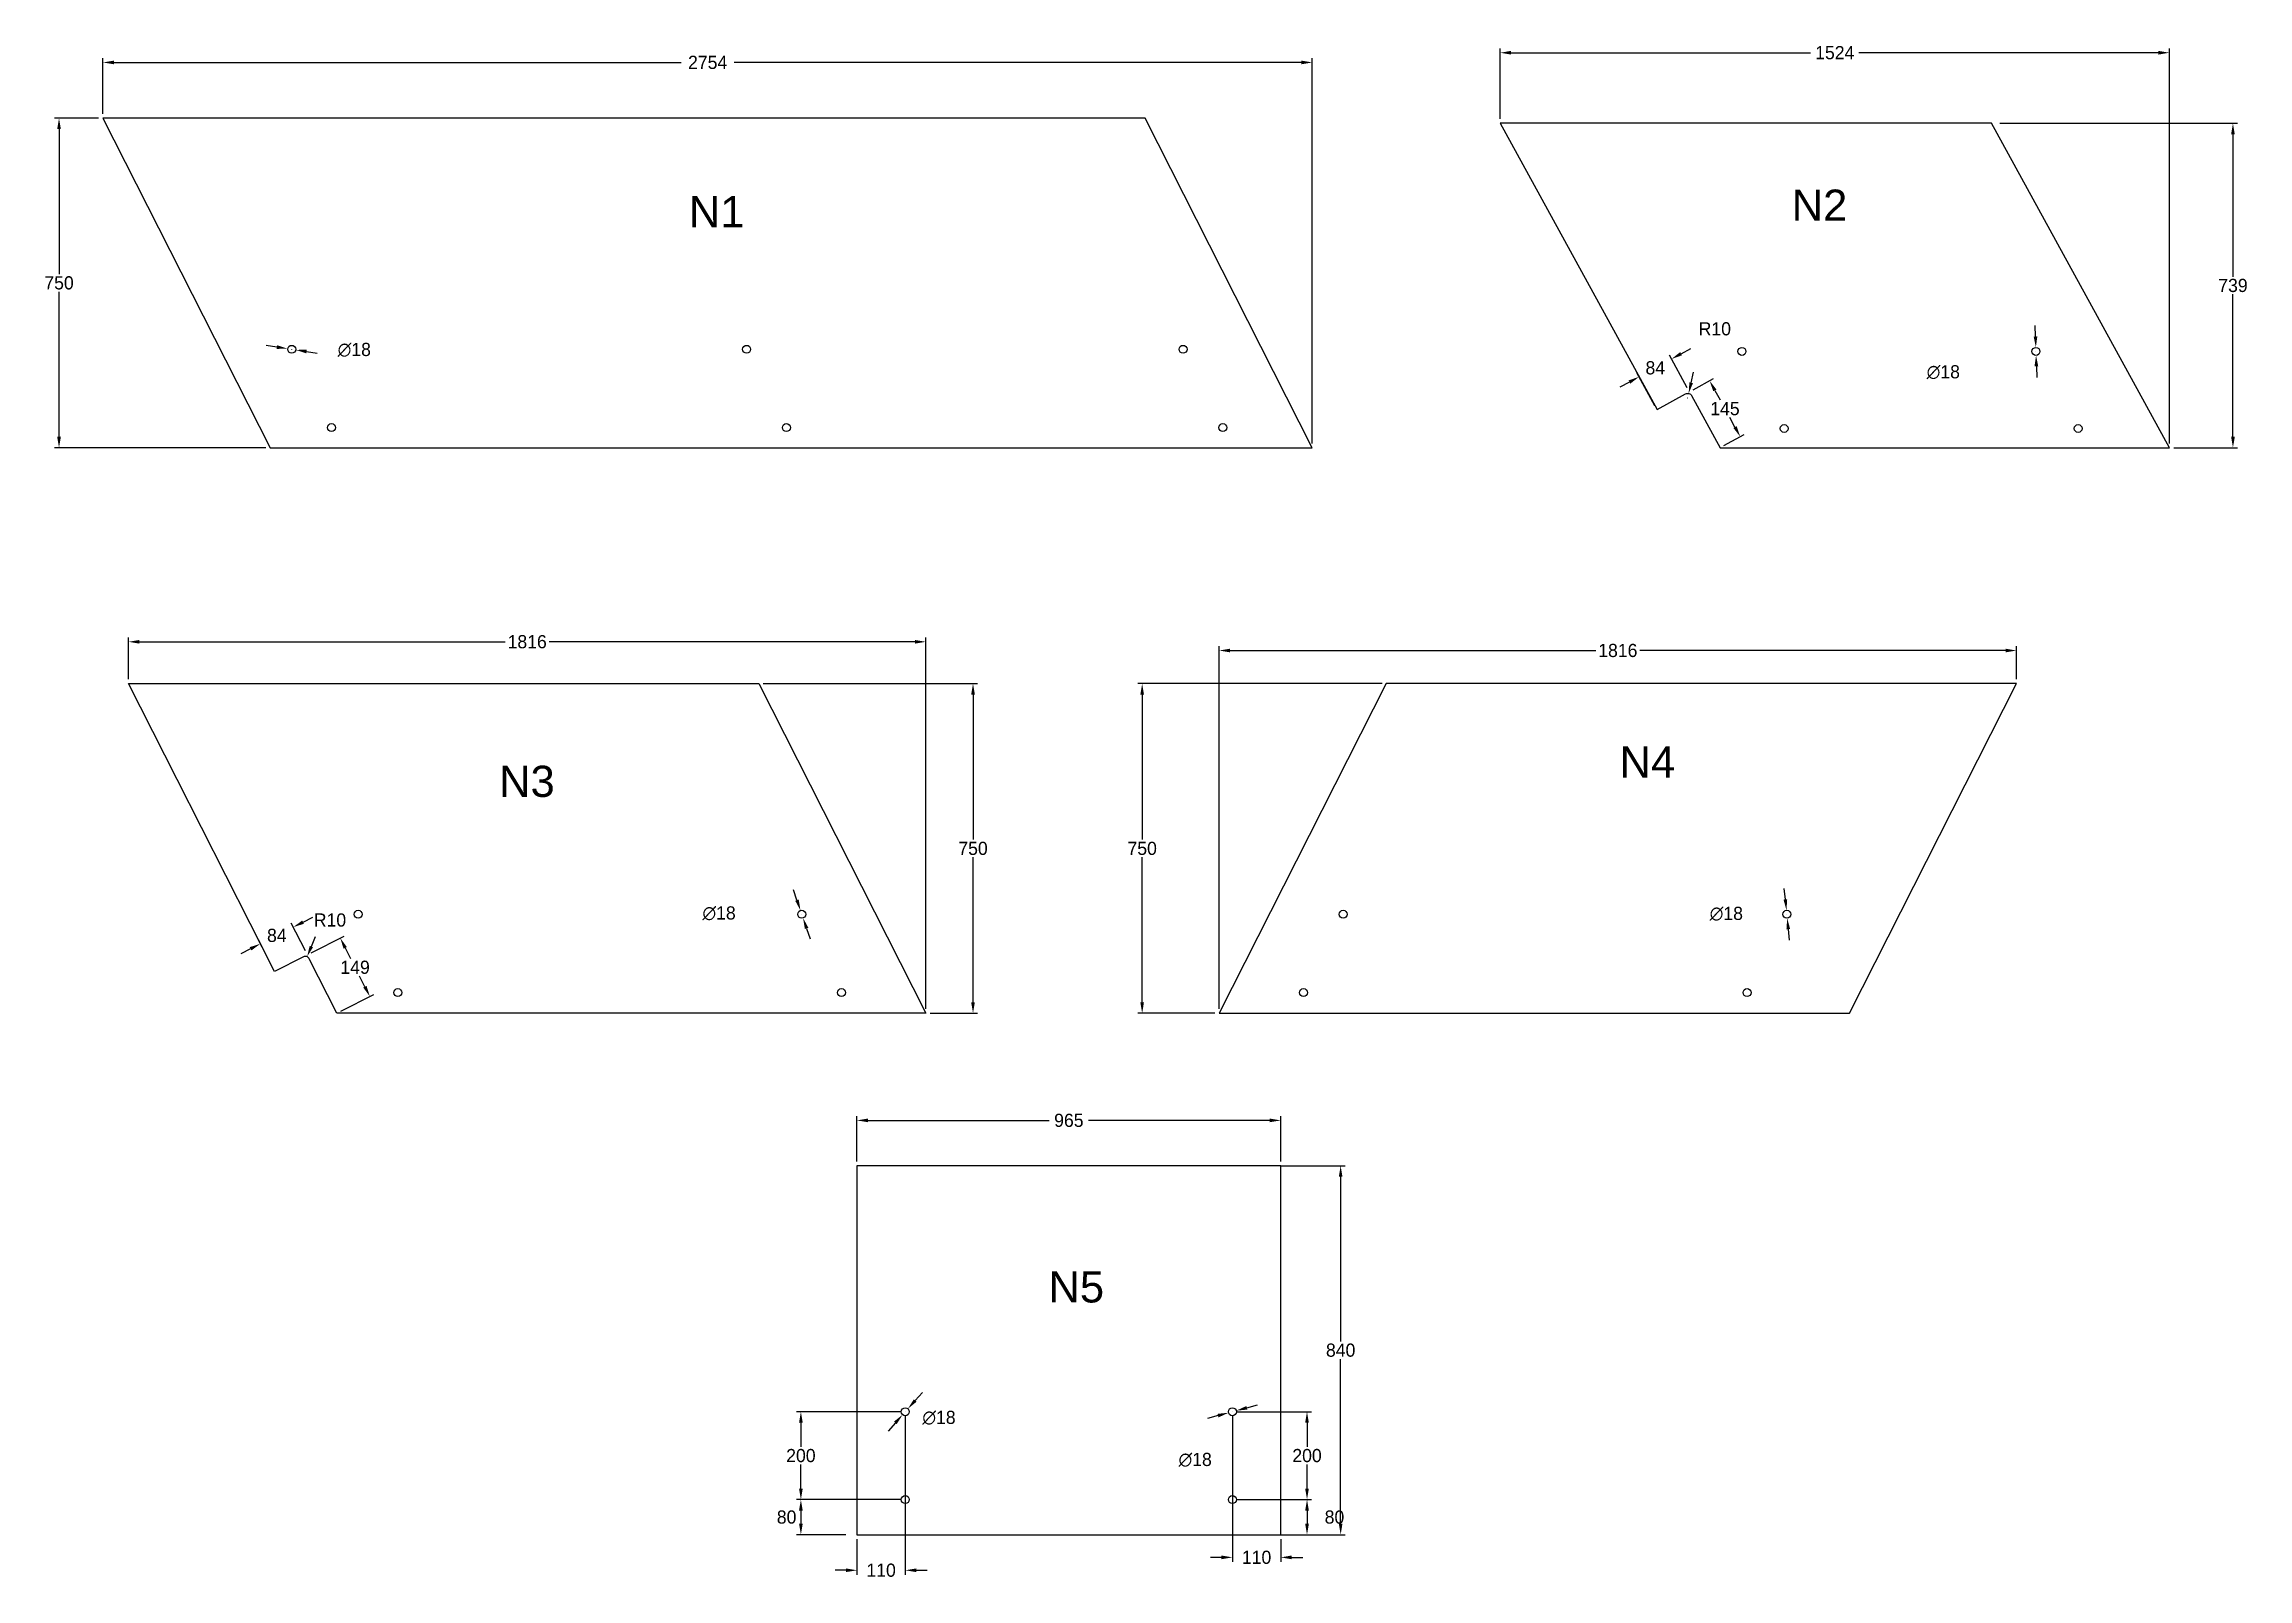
# Model space of a CAD drawing. Header units: millimetres. Extents: x 1860 to 17516, y -423 to 3406.
# Drawn here: x 1860 to 6878, y -127 to 3368 of the extents above; entities that cross this region are included whole.
import ezdxf

# ---------------------------------------------------------------- set-up
doc = ezdxf.new("R2010")
doc.units = ezdxf.units.MM
doc.layers.add('РАЗМЕРЫ', color=250, linetype='Continuous', lineweight=9)
doc.styles.get("Standard").update_dxf_attribs({"font": 'arial.ttf'})
doc.styles.add('ОФОРМИТЕЛЬ', font='txt', dxfattribs={"height": 30})
doc.dimstyles.new('ОФОРМИТЕЛЬ', dxfattribs={"dimtxt": 30, "dimasz": 25, "dimexe": 10, "dimexo": 10, "dimgap": 5, "dimtad": 0, "dimtih": 1, "dimtoh": 1, "dimdec": 0, "dimzin": 0, "dimdsep": 46, "dimtxsty": 'ОФОРМИТЕЛЬ', "dimcen": 0.09, "dimclrd": 256, "dimclre": 256, "dimclrt": 256, "dimadec": 0, "dimazin": 0, "dimtfac": 1, "dimtdec": 4, "dimtofl": 0, "dimtmove": 2, "dimatfit": 3, "dimfxl": 1, "dimtolj": 1, "dimtzin": 0, "dimarcsym": 0})

msp = doc.modelspace()

# ---------------------------------------------------------------- texts
at = {"color": 1}
for s, p in [('N1', (3328, 2950.6)), ('N2', (5839.4, 2965.5)), ('N4', (5447.4, 1697.9)), ('N3', (2895.9, 1653.8)), ('N5', (4146.9, 502.8))]:
    msp.add_text(s, height=71, dxfattribs=at).set_placement(p)

# ---------------------------------------------------------------- blocks, each defined once
blk = doc.blocks.new('*D63')
at = {"layer": 'DEFPOINTS', "color": 0, "transparency": 16777216}
for p in [(4747.9, 3326), (1993.9, 3199.1), (4747.9, 2448.8)]:
    blk.add_point(p, dxfattribs=at)
at = {"layer": 'РАЗМЕРЫ', "lineweight": -2, "transparency": 16777216}
for p, q in [((1993.9, 3209.1), (1993.9, 3336)), ((2018.9, 3326), (3310.9, 3326)), ((4722.9, 3326), (3430.9, 3326)), ((4747.9, 2458.8), (4747.9, 3336))]:
    blk.add_line(p, q, dxfattribs=at)
at = {"layer": 'РАЗМЕРЫ', "transparency": 16777216}
for points in [[(2018.9, 3330.1), (2018.9, 3321.8), (1993.9, 3326)], [(4722.9, 3321.8), (4722.9, 3330.1), (4747.9, 3326)]]:
    blk.add_solid(points, dxfattribs=at)
at = {"layer": 'РАЗМЕРЫ', "lineweight": 13, "transparency": 16777216, "insert": (3370.9, 3326), "char_height": 30, "attachment_point": 5, "style": 'ОФОРМИТЕЛЬ'}
blk.add_mtext('\\A1;2754', dxfattribs=at)
blk = doc.blocks.new('*D64')
at = {"layer": 'DEFPOINTS', "color": 0, "transparency": 16777216}
for p in [(1993.9, 3199.1), (1893.8, 2448.8), (2374.8, 2448.8)]:
    blk.add_point(p, dxfattribs=at)
at = {"layer": 'РАЗМЕРЫ', "lineweight": -2, "transparency": 16777216}
for p, q in [((1983.9, 3199.1), (1883.8, 3199.1)), ((1893.8, 3174.1), (1893.8, 2844)), ((1893.8, 2473.8), (1893.8, 2804)), ((2364.8, 2448.8), (1883.8, 2448.8))]:
    blk.add_line(p, q, dxfattribs=at)
at = {"layer": 'РАЗМЕРЫ', "transparency": 16777216}
for points in [[(1898, 3174.1), (1889.6, 3174.1), (1893.8, 3199.1)], [(1889.6, 2473.8), (1898, 2473.8), (1893.8, 2448.8)]]:
    blk.add_solid(points, dxfattribs=at)
at = {"layer": 'РАЗМЕРЫ', "lineweight": 13, "transparency": 16777216, "insert": (1893.8, 2824), "char_height": 30, "attachment_point": 5, "style": 'ОФОРМИТЕЛЬ'}
blk.add_mtext('\\A1;750', dxfattribs=at)
blk = doc.blocks.new('*D65')
at = {"layer": 'DEFPOINTS', "color": 0, "transparency": 16777216}
for p in [(2414.8, 2674.2), (2432.5, 2671.6)]:
    blk.add_point(p, dxfattribs=at)
at = {"layer": 'РАЗМЕРЫ', "lineweight": -2, "transparency": 16777216}
for p, q in [((2390, 2678), (2365.3, 2681.7)), ((2423.6, 2672.9), (2423.7, 2672.9)), ((2423.7, 2672.8), (2423.7, 2673)), ((2457.3, 2667.8), (2482, 2664.1))]:
    blk.add_line(p, q, dxfattribs=at)
at = {"layer": 'РАЗМЕРЫ', "transparency": 16777216}
for points in [[(2389.4, 2673.9), (2390.7, 2682.1), (2414.8, 2674.2)], [(2457.9, 2671.9), (2456.6, 2663.7), (2432.5, 2671.6)]]:
    blk.add_solid(points, dxfattribs=at)
at = {"layer": 'РАЗМЕРЫ', "lineweight": 13, "transparency": 16777216, "insert": (2566.2, 2671.6), "char_height": 30, "attachment_point": 5, "style": 'ОФОРМИТЕЛЬ'}
blk.add_mtext('\\A1;∅18', dxfattribs=at)
blk = doc.blocks.new('*D66')
at = {"layer": 'DEFPOINTS', "color": 0, "transparency": 16777216}
for p in [(6699.6, 3348.1), (5175.6, 3187.4), (6699.6, 2448.8)]:
    blk.add_point(p, dxfattribs=at)
at = {"layer": 'РАЗМЕРЫ', "lineweight": -2, "transparency": 16777216}
for p, q in [((5175.6, 3197.4), (5175.6, 3358.1)), ((5200.6, 3348.1), (5882.6, 3348.1)), ((6674.6, 3348.1), (5992.6, 3348.1)), ((6699.6, 2458.8), (6699.6, 3358.1))]:
    blk.add_line(p, q, dxfattribs=at)
at = {"layer": 'РАЗМЕРЫ', "transparency": 16777216}
for points in [[(5200.6, 3352.3), (5200.6, 3343.9), (5175.6, 3348.1)], [(6674.6, 3343.9), (6674.6, 3352.3), (6699.6, 3348.1)]]:
    blk.add_solid(points, dxfattribs=at)
at = {"layer": 'РАЗМЕРЫ', "lineweight": 13, "transparency": 16777216, "insert": (5937.6, 3348.1), "char_height": 30, "attachment_point": 5, "style": 'ОФОРМИТЕЛЬ'}
blk.add_mtext('\\A1;1524', dxfattribs=at)
blk = doc.blocks.new('*D67')
at = {"layer": 'DEFPOINTS', "color": 0, "transparency": 16777216}
for p in [(6303.3, 3187.4), (6699.6, 2448.8), (6844.4, 2448.8)]:
    blk.add_point(p, dxfattribs=at)
at = {"layer": 'РАЗМЕРЫ', "lineweight": -2, "transparency": 16777216}
for p, q in [((6313.3, 3187.4), (6854.4, 3187.4)), ((6844.4, 3162.4), (6844.4, 2838.1)), ((6844.4, 2473.8), (6844.4, 2798.1)), ((6709.6, 2448.8), (6854.4, 2448.8))]:
    blk.add_line(p, q, dxfattribs=at)
at = {"layer": 'РАЗМЕРЫ', "transparency": 16777216}
for points in [[(6848.6, 3162.4), (6840.2, 3162.4), (6844.4, 3187.4)], [(6840.2, 2473.8), (6848.6, 2473.8), (6844.4, 2448.8)]]:
    blk.add_solid(points, dxfattribs=at)
at = {"layer": 'РАЗМЕРЫ', "lineweight": 13, "transparency": 16777216, "insert": (6844.4, 2818.1), "char_height": 30, "attachment_point": 5, "style": 'ОФОРМИТЕЛЬ'}
blk.add_mtext('\\A1;739', dxfattribs=at)
blk = doc.blocks.new('*D68')
at = {"layer": 'DEFPOINTS', "color": 0, "transparency": 16777216}
for p in [(5606.6, 2576.2), (5722.4, 2474), (5676.5, 2448.8)]:
    blk.add_point(p, dxfattribs=at)
at = {"layer": 'РАЗМЕРЫ', "lineweight": -2, "transparency": 16777216}
for p, q in [((5615.4, 2581), (5661.3, 2606.2)), ((5664.6, 2579.4), (5676.5, 2557.7)), ((5710.4, 2495.9), (5698.5, 2517.7)), ((5685.3, 2453.6), (5731.2, 2478.8))]:
    blk.add_line(p, q, dxfattribs=at)
at = {"layer": 'РАЗМЕРЫ', "transparency": 16777216}
for points in [[(5668.2, 2581.4), (5660.9, 2577.4), (5652.6, 2601.4)], [(5706.7, 2493.9), (5714.1, 2497.9), (5722.4, 2474)]]:
    blk.add_solid(points, dxfattribs=at)
at = {"layer": 'РАЗМЕРЫ', "lineweight": 13, "transparency": 16777216, "insert": (5687.5, 2537.7), "char_height": 30, "attachment_point": 5, "style": 'ОФОРМИТЕЛЬ'}
blk.add_mtext('\\A1;145', dxfattribs=at)
blk = doc.blocks.new('*D69')
at = {"layer": 'DEFPOINTS', "color": 0, "transparency": 16777216}
for p in [(5492, 2610.4), (5606.6, 2576.2), (5533, 2535.8)]:
    blk.add_point(p, dxfattribs=at)
at = {"layer": 'РАЗМЕРЫ', "lineweight": -2, "transparency": 16777216}
for p, q in [((5587.6, 2662.8), (5609.5, 2674.9)), ((5528.2, 2544.5), (5487.2, 2619.2)), ((5601.8, 2584.9), (5560.9, 2659.6)), ((5470.1, 2598.4), (5448.2, 2586.4))]:
    blk.add_line(p, q, dxfattribs=at)
at = {"layer": 'РАЗМЕРЫ', "transparency": 16777216}
for points in [[(5585.6, 2666.5), (5589.6, 2659.2), (5565.7, 2650.8)], [(5472.1, 2594.7), (5468.1, 2602), (5492, 2610.4)]]:
    blk.add_solid(points, dxfattribs=at)
at = {"layer": 'РАЗМЕРЫ', "lineweight": 13, "transparency": 16777216, "insert": (5528.9, 2630.6), "char_height": 30, "attachment_point": 5, "style": 'ОФОРМИТЕЛЬ'}
blk.add_mtext('\\A1;84', dxfattribs=at)
blk = doc.blocks.new('*D70')
at = {"layer": 'DEFPOINTS', "color": 0, "transparency": 16777216}
for p in [(5602.7, 2562.6), (5604.9, 2572.3)]:
    blk.add_point(p, dxfattribs=at)
at = {"layer": 'РАЗМЕРЫ', "lineweight": -2, "transparency": 16777216}
for p, q in [((5610.5, 2596.7), (5616.1, 2621.1)), ((5602.6, 2562.6), (5602.8, 2562.6)), ((5602.7, 2562.5), (5602.7, 2562.7))]:
    blk.add_line(p, q, dxfattribs=at)
at = {"layer": 'РАЗМЕРЫ', "transparency": 16777216}
blk.add_solid([(5606.5, 2597.6), (5614.6, 2595.8), (5604.9, 2572.3)], dxfattribs=at)
at = {"layer": 'РАЗМЕРЫ', "lineweight": 13, "transparency": 16777216, "insert": (5664.5, 2719.4), "char_height": 30, "attachment_point": 5, "style": 'ОФОРМИТЕЛЬ'}
blk.add_mtext('\\A1;R10', dxfattribs=at)
blk = doc.blocks.new('*D71')
at = {"layer": 'DEFPOINTS', "color": 0, "transparency": 16777216}
for p in [(6395.5, 2677), (6396, 2659)]:
    blk.add_point(p, dxfattribs=at)
at = {"layer": 'РАЗМЕРЫ', "lineweight": -2, "transparency": 16777216}
for p, q in [((6394.8, 2702), (6394.1, 2727)), ((6395.6, 2668), (6395.8, 2668)), ((6395.7, 2667.9), (6395.7, 2668.1)), ((6396.7, 2634), (6397.4, 2609))]:
    blk.add_line(p, q, dxfattribs=at)
at = {"layer": 'РАЗМЕРЫ', "transparency": 16777216}
for points in [[(6390.6, 2701.9), (6398.9, 2702.1), (6395.5, 2677)], [(6400.9, 2634.1), (6392.5, 2633.9), (6396, 2659)]]:
    blk.add_solid(points, dxfattribs=at)
at = {"layer": 'РАЗМЕРЫ', "lineweight": 13, "transparency": 16777216, "insert": (6184.8, 2620.8), "char_height": 30, "attachment_point": 5, "style": 'ОФОРМИТЕЛЬ'}
blk.add_mtext('\\A1;∅18', dxfattribs=at)
blk = doc.blocks.new('*D72')
at = {"layer": 'DEFPOINTS', "color": 0, "transparency": 16777216}
for p in [(3867.8, 2007), (2051.9, 1911.7), (3867.8, 1161.3)]:
    blk.add_point(p, dxfattribs=at)
at = {"layer": 'РАЗМЕРЫ', "lineweight": -2, "transparency": 16777216}
for p, q in [((2051.9, 1921.7), (2051.9, 2017)), ((3867.8, 1171.3), (3867.8, 2017)), ((2076.9, 2007), (2909.9, 2007)), ((3842.8, 2007), (3009.9, 2007))]:
    blk.add_line(p, q, dxfattribs=at)
at = {"layer": 'РАЗМЕРЫ', "transparency": 16777216}
for points in [[(2076.9, 2011.1), (2076.9, 2002.8), (2051.9, 2007)], [(3842.8, 2002.8), (3842.8, 2011.1), (3867.8, 2007)]]:
    blk.add_solid(points, dxfattribs=at)
at = {"layer": 'РАЗМЕРЫ', "lineweight": 13, "transparency": 16777216, "insert": (2959.9, 2007), "char_height": 30, "attachment_point": 5, "style": 'ОФОРМИТЕЛЬ'}
blk.add_mtext('\\A1;1816', dxfattribs=at)
blk = doc.blocks.new('*D73')
at = {"layer": 'DEFPOINTS', "color": 0, "transparency": 16777216}
for p in [(3487.2, 1911.7), (3867.8, 1161.3), (3975.2, 1161.3)]:
    blk.add_point(p, dxfattribs=at)
at = {"layer": 'РАЗМЕРЫ', "lineweight": -2, "transparency": 16777216}
for p, q in [((3497.2, 1911.7), (3985.2, 1911.7)), ((3975.2, 1886.7), (3975.2, 1556.5)), ((3975.2, 1186.3), (3975.2, 1516.5)), ((3877.8, 1161.3), (3985.2, 1161.3))]:
    blk.add_line(p, q, dxfattribs=at)
at = {"layer": 'РАЗМЕРЫ', "transparency": 16777216}
for points in [[(3979.4, 1886.7), (3971, 1886.7), (3975.2, 1911.7)], [(3971, 1186.3), (3979.4, 1186.3), (3975.2, 1161.3)]]:
    blk.add_solid(points, dxfattribs=at)
at = {"layer": 'РАЗМЕРЫ', "lineweight": 13, "transparency": 16777216, "insert": (3975.2, 1536.5), "char_height": 30, "attachment_point": 5, "style": 'ОФОРМИТЕЛЬ'}
blk.add_mtext('\\A1;750', dxfattribs=at)
blk = doc.blocks.new('*D74')
at = {"layer": 'DEFPOINTS', "color": 0, "transparency": 16777216}
for p in [(2427.2, 1357.4), (2384.3, 1256.3), (2459.2, 1294.3)]:
    blk.add_point(p, dxfattribs=at)
at = {"layer": 'РАЗМЕРЫ', "lineweight": -2, "transparency": 16777216}
for p, q in [((2454.7, 1303.3), (2422.7, 1366.3)), ((2449.5, 1368.7), (2471.8, 1380)), ((2330, 1308.1), (2307.7, 1296.8)), ((2379.8, 1265.3), (2347.8, 1328.3))]:
    blk.add_line(p, q, dxfattribs=at)
at = {"layer": 'РАЗМЕРЫ', "transparency": 16777216}
for points in [[(2447.6, 1372.4), (2451.4, 1365), (2427.2, 1357.4)], [(2331.9, 1304.4), (2328.1, 1311.8), (2352.3, 1319.4)]]:
    blk.add_solid(points, dxfattribs=at)
at = {"layer": 'РАЗМЕРЫ', "lineweight": 13, "transparency": 16777216, "insert": (2389.8, 1338.4), "char_height": 30, "attachment_point": 5, "style": 'ОФОРМИТЕЛЬ'}
blk.add_mtext('\\A1;84', dxfattribs=at)
blk = doc.blocks.new('*D75')
at = {"layer": 'DEFPOINTS', "color": 0, "transparency": 16777216}
for p in [(2459.2, 1294.3), (2526.7, 1161.3), (2601.7, 1199.3)]:
    blk.add_point(p, dxfattribs=at)
at = {"layer": 'РАЗМЕРЫ', "lineweight": -2, "transparency": 16777216}
for p, q in [((2468.1, 1298.9), (2543.1, 1336.9)), ((2545.5, 1310.1), (2557.8, 1285.8)), ((2590.4, 1221.6), (2578.1, 1245.8)), ((2535.6, 1165.8), (2610.6, 1203.8))]:
    blk.add_line(p, q, dxfattribs=at)
at = {"layer": 'РАЗМЕРЫ', "transparency": 16777216}
for points in [[(2549.3, 1312), (2541.8, 1308.2), (2534.2, 1332.4)], [(2586.7, 1219.7), (2594.1, 1223.5), (2601.7, 1199.3)]]:
    blk.add_solid(points, dxfattribs=at)
at = {"layer": 'РАЗМЕРЫ', "lineweight": 13, "transparency": 16777216, "insert": (2568, 1265.8), "char_height": 30, "attachment_point": 5, "style": 'ОФОРМИТЕЛЬ'}
blk.add_mtext('\\A1;149', dxfattribs=at)
blk = doc.blocks.new('*D76')
at = {"layer": 'DEFPOINTS', "color": 0, "transparency": 16777216}
for p in [(2454.8, 1280.9), (2458.7, 1290.1)]:
    blk.add_point(p, dxfattribs=at)
at = {"layer": 'РАЗМЕРЫ', "lineweight": -2, "transparency": 16777216}
for p, q in [((2468.4, 1313.2), (2478.1, 1336.2)), ((2454.7, 1280.9), (2454.9, 1280.9)), ((2454.8, 1280.8), (2454.8, 1281))]:
    blk.add_line(p, q, dxfattribs=at)
at = {"layer": 'РАЗМЕРЫ', "transparency": 16777216}
blk.add_solid([(2464.6, 1314.8), (2472.2, 1311.5), (2458.7, 1290.1)], dxfattribs=at)
at = {"layer": 'РАЗМЕРЫ', "lineweight": 13, "transparency": 16777216, "insert": (2510.8, 1373.4), "char_height": 30, "attachment_point": 5, "style": 'ОФОРМИТЕЛЬ'}
blk.add_mtext('\\A1;R10', dxfattribs=at)
blk = doc.blocks.new('*D77')
at = {"layer": 'DEFPOINTS', "color": 0, "transparency": 16777216}
for p in [(3582.3, 1395.2), (3588.2, 1378.2)]:
    blk.add_point(p, dxfattribs=at)
at = {"layer": 'РАЗМЕРЫ', "lineweight": -2, "transparency": 16777216}
for p, q in [((3574.3, 1418.9), (3566.2, 1442.5)), ((3585.2, 1386.6), (3585.2, 1386.8)), ((3585.2, 1386.7), (3585.3, 1386.7)), ((3596.2, 1354.5), (3604.3, 1330.8))]:
    blk.add_line(p, q, dxfattribs=at)
at = {"layer": 'РАЗМЕРЫ', "transparency": 16777216}
for points in [[(3570.3, 1417.5), (3578.2, 1420.2), (3582.3, 1395.2)], [(3600.2, 1355.9), (3592.3, 1353.2), (3588.2, 1378.2)]]:
    blk.add_solid(points, dxfattribs=at)
at = {"layer": 'РАЗМЕРЫ', "lineweight": 13, "transparency": 16777216, "insert": (3396.9, 1388.7), "char_height": 30, "attachment_point": 5, "style": 'ОФОРМИТЕЛЬ'}
blk.add_mtext('\\A1;∅18', dxfattribs=at)
blk = doc.blocks.new('*D78')
at = {"layer": 'DEFPOINTS', "color": 0, "transparency": 16777216}
for p in [(4535.6, 1987.1), (6351.5, 1911.7), (4535.6, 1161.3)]:
    blk.add_point(p, dxfattribs=at)
at = {"layer": 'РАЗМЕРЫ', "lineweight": -2, "transparency": 16777216}
for p, q in [((4535.6, 1171.3), (4535.6, 1997.1)), ((4560.6, 1987.1), (5393.6, 1987.1)), ((6326.5, 1987.1), (5493.6, 1987.1)), ((6351.5, 1921.7), (6351.5, 1997.1))]:
    blk.add_line(p, q, dxfattribs=at)
at = {"layer": 'РАЗМЕРЫ', "transparency": 16777216}
for points in [[(4560.6, 1991.3), (4560.6, 1982.9), (4535.6, 1987.1)], [(6326.5, 1982.9), (6326.5, 1991.3), (6351.5, 1987.1)]]:
    blk.add_solid(points, dxfattribs=at)
at = {"layer": 'РАЗМЕРЫ', "lineweight": 13, "transparency": 16777216, "insert": (5443.6, 1987.1), "char_height": 30, "attachment_point": 5, "style": 'ОФОРМИТЕЛЬ'}
blk.add_mtext('\\A1;1816', dxfattribs=at)
blk = doc.blocks.new('*D79')
at = {"layer": 'DEFPOINTS', "color": 0, "transparency": 16777216}
for p in [(4916.7, 1911.7), (4360.4, 1161.3), (4535.6, 1161.3)]:
    blk.add_point(p, dxfattribs=at)
at = {"layer": 'РАЗМЕРЫ', "lineweight": -2, "transparency": 16777216}
for p, q in [((4906.7, 1911.7), (4350.4, 1911.7)), ((4360.4, 1886.7), (4360.4, 1556.5)), ((4360.4, 1186.3), (4360.4, 1516.5)), ((4525.6, 1161.3), (4350.4, 1161.3))]:
    blk.add_line(p, q, dxfattribs=at)
at = {"layer": 'РАЗМЕРЫ', "transparency": 16777216}
for points in [[(4364.5, 1886.7), (4356.2, 1886.7), (4360.4, 1911.7)], [(4356.2, 1186.3), (4364.5, 1186.3), (4360.4, 1161.3)]]:
    blk.add_solid(points, dxfattribs=at)
at = {"layer": 'РАЗМЕРЫ', "lineweight": 13, "transparency": 16777216, "insert": (4360.4, 1536.5), "char_height": 30, "attachment_point": 5, "style": 'ОФОРМИТЕЛЬ'}
blk.add_mtext('\\A1;750', dxfattribs=at)
blk = doc.blocks.new('*D80')
at = {"layer": 'DEFPOINTS', "color": 0, "transparency": 16777216}
for p in [(5827.6, 1395.6), (5829.3, 1377.7)]:
    blk.add_point(p, dxfattribs=at)
at = {"layer": 'РАЗМЕРЫ', "lineweight": -2, "transparency": 16777216}
for p, q in [((5825.1, 1420.5), (5822.7, 1445.4)), ((5828.3, 1386.7), (5828.5, 1386.7)), ((5828.4, 1386.6), (5828.4, 1386.8)), ((5831.7, 1352.8), (5834.1, 1328))]:
    blk.add_line(p, q, dxfattribs=at)
at = {"layer": 'РАЗМЕРЫ', "transparency": 16777216}
for points in [[(5821, 1420.1), (5829.3, 1420.9), (5827.6, 1395.6)], [(5835.9, 1353.2), (5827.6, 1352.4), (5829.3, 1377.7)]]:
    blk.add_solid(points, dxfattribs=at)
at = {"layer": 'РАЗМЕРЫ', "lineweight": 13, "transparency": 16777216, "insert": (5690.7, 1387.7), "char_height": 30, "attachment_point": 5, "style": 'ОФОРМИТЕЛЬ'}
blk.add_mtext('\\A1;∅18', dxfattribs=at)
blk = doc.blocks.new('*D81')
at = {"layer": 'DEFPOINTS', "color": 0, "transparency": 16777216}
for p in [(4675.9, 917.3), (3710.9, 814.1), (4675.9, 814.1)]:
    blk.add_point(p, dxfattribs=at)
at = {"layer": 'РАЗМЕРЫ', "lineweight": -2, "transparency": 16777216}
for p, q in [((3710.9, 824.1), (3710.9, 927.3)), ((3735.9, 917.3), (4148.4, 917.3)), ((4650.9, 917.3), (4238.4, 917.3)), ((4675.9, 824.1), (4675.9, 927.3))]:
    blk.add_line(p, q, dxfattribs=at)
at = {"layer": 'РАЗМЕРЫ', "transparency": 16777216}
for points in [[(3735.9, 921.5), (3735.9, 913.2), (3710.9, 917.3)], [(4650.9, 913.2), (4650.9, 921.5), (4675.9, 917.3)]]:
    blk.add_solid(points, dxfattribs=at)
at = {"layer": 'РАЗМЕРЫ', "lineweight": 13, "transparency": 16777216, "insert": (4193.4, 917.3), "char_height": 30, "attachment_point": 5, "style": 'ОФОРМИТЕЛЬ'}
blk.add_mtext('\\A1;965', dxfattribs=at)
blk = doc.blocks.new('*D82')
at = {"layer": 'DEFPOINTS', "color": 0, "transparency": 16777216}
for p in [(4665.3, 814.1), (4665.3, -25.9), (4812.4, -25.9)]:
    blk.add_point(p, dxfattribs=at)
at = {"layer": 'РАЗМЕРЫ', "lineweight": -2, "transparency": 16777216}
for p, q in [((4675.3, 814.1), (4822.4, 814.1)), ((4812.4, 789.1), (4812.4, 414.1)), ((4812.4, -0.9), (4812.4, 374.1)), ((4675.3, -25.9), (4822.4, -25.9))]:
    blk.add_line(p, q, dxfattribs=at)
at = {"layer": 'РАЗМЕРЫ', "transparency": 16777216}
for points in [[(4816.5, 789.1), (4808.2, 789.1), (4812.4, 814.1)], [(4808.2, -0.9), (4816.5, -0.9), (4812.4, -25.9)]]:
    blk.add_solid(points, dxfattribs=at)
at = {"layer": 'РАЗМЕРЫ', "lineweight": 13, "transparency": 16777216, "insert": (4812.4, 394.1), "char_height": 30, "attachment_point": 5, "style": 'ОФОРМИТЕЛЬ'}
blk.add_mtext('\\A1;840', dxfattribs=at)
blk = doc.blocks.new('*D83')
at = {"layer": 'DEFPOINTS', "color": 0, "transparency": 16777216}
for p in [(3583.2, 254.1), (3820.9, 254.1), (3820.9, 54.1)]:
    blk.add_point(p, dxfattribs=at)
at = {"layer": 'РАЗМЕРЫ', "lineweight": -2, "transparency": 16777216}
for p, q in [((3810.9, 254.1), (3573.2, 254.1)), ((3583.2, 229.1), (3583.2, 174.1)), ((3583.2, 79.1), (3583.2, 134.1)), ((3810.9, 54.1), (3573.2, 54.1))]:
    blk.add_line(p, q, dxfattribs=at)
at = {"layer": 'РАЗМЕРЫ', "transparency": 16777216}
for points in [[(3587.4, 229.1), (3579, 229.1), (3583.2, 254.1)], [(3579, 79.1), (3587.4, 79.1), (3583.2, 54.1)]]:
    blk.add_solid(points, dxfattribs=at)
at = {"layer": 'РАЗМЕРЫ', "lineweight": 13, "transparency": 16777216, "insert": (3583.2, 154.1), "char_height": 30, "attachment_point": 5, "style": 'ОФОРМИТЕЛЬ'}
blk.add_mtext('\\A1;200', dxfattribs=at)
blk = doc.blocks.new('*D84')
at = {"layer": 'DEFPOINTS', "color": 0, "transparency": 16777216}
for p in [(4565.9, 254.1), (4735.8, 254.1), (4565.9, 54.1)]:
    blk.add_point(p, dxfattribs=at)
at = {"layer": 'РАЗМЕРЫ', "lineweight": -2, "transparency": 16777216}
for p, q in [((4575.9, 254.1), (4745.8, 254.1)), ((4735.8, 229.1), (4735.8, 174.1)), ((4735.8, 79.1), (4735.8, 134.1)), ((4575.9, 54.1), (4745.8, 54.1))]:
    blk.add_line(p, q, dxfattribs=at)
at = {"layer": 'РАЗМЕРЫ', "transparency": 16777216}
for points in [[(4740, 229.1), (4731.6, 229.1), (4735.8, 254.1)], [(4731.6, 79.1), (4740, 79.1), (4735.8, 54.1)]]:
    blk.add_solid(points, dxfattribs=at)
at = {"layer": 'РАЗМЕРЫ', "lineweight": 13, "transparency": 16777216, "insert": (4735.8, 154.1), "char_height": 30, "attachment_point": 5, "style": 'ОФОРМИТЕЛЬ'}
blk.add_mtext('\\A1;200', dxfattribs=at)
blk = doc.blocks.new('*D85')
at = {"layer": 'DEFPOINTS', "color": 0, "transparency": 16777216}
for p in [(4565.9, 54.1), (4675.9, -25.9), (4735.8, -25.9)]:
    blk.add_point(p, dxfattribs=at)
at = {"layer": 'РАЗМЕРЫ', "lineweight": -2, "transparency": 16777216}
for p, q in [((4575.9, 54.1), (4745.8, 54.1)), ((4735.8, 29.1), (4735.8, -0.9)), ((4685.9, -25.9), (4745.8, -25.9))]:
    blk.add_line(p, q, dxfattribs=at)
at = {"layer": 'РАЗМЕРЫ', "transparency": 16777216}
for points in [[(4740, 29.1), (4731.6, 29.1), (4735.8, 54.1)], [(4731.6, -0.9), (4740, -0.9), (4735.8, -25.9)]]:
    blk.add_solid(points, dxfattribs=at)
at = {"layer": 'РАЗМЕРЫ', "lineweight": 13, "transparency": 16777216, "insert": (4798.3, 14.1), "char_height": 30, "attachment_point": 5, "style": 'ОФОРМИТЕЛЬ'}
blk.add_mtext('\\A1;80', dxfattribs=at)
blk = doc.blocks.new('*D86')
at = {"layer": 'DEFPOINTS', "color": 0, "transparency": 16777216}
for p in [(3820.9, 54.1), (3583.2, -25.9), (3695.3, -25.9)]:
    blk.add_point(p, dxfattribs=at)
at = {"layer": 'РАЗМЕРЫ', "lineweight": -2, "transparency": 16777216}
for p, q in [((3810.9, 54.1), (3573.2, 54.1)), ((3583.2, 29.1), (3583.2, -0.9)), ((3685.3, -25.9), (3573.2, -25.9))]:
    blk.add_line(p, q, dxfattribs=at)
at = {"layer": 'РАЗМЕРЫ', "transparency": 16777216}
for points in [[(3587.4, 29.1), (3579, 29.1), (3583.2, 54.1)], [(3579, -0.9), (3587.4, -0.9), (3583.2, -25.9)]]:
    blk.add_solid(points, dxfattribs=at)
at = {"layer": 'РАЗМЕРЫ', "lineweight": 13, "transparency": 16777216, "insert": (3550.7, 14.1), "char_height": 30, "attachment_point": 5, "style": 'ОФОРМИТЕЛЬ'}
blk.add_mtext('\\A1;80', dxfattribs=at)
blk = doc.blocks.new('*D87')
at = {"layer": 'DEFPOINTS', "color": 0, "transparency": 16777216}
for p in [(3820.9, 254.1), (3710.9, -25.9), (3710.9, -106.9)]:
    blk.add_point(p, dxfattribs=at)
at = {"layer": 'РАЗМЕРЫ', "lineweight": -2, "transparency": 16777216}
for p, q in [((3820.9, 244.1), (3820.9, -116.9)), ((3710.9, -35.9), (3710.9, -116.9)), ((3685.9, -106.9), (3660.9, -106.9)), ((3845.9, -106.9), (3870.9, -106.9))]:
    blk.add_line(p, q, dxfattribs=at)
at = {"layer": 'РАЗМЕРЫ', "transparency": 16777216}
for points in [[(3685.9, -111), (3685.9, -102.7), (3710.9, -106.9)], [(3845.9, -102.7), (3845.9, -111), (3820.9, -106.9)]]:
    blk.add_solid(points, dxfattribs=at)
at = {"layer": 'РАЗМЕРЫ', "lineweight": 13, "transparency": 16777216, "insert": (3765.9, -106.9), "char_height": 30, "attachment_point": 5, "style": 'ОФОРМИТЕЛЬ'}
blk.add_mtext('\\A1;110', dxfattribs=at)
blk = doc.blocks.new('*D88')
at = {"layer": 'DEFPOINTS', "color": 0, "transparency": 16777216}
for p in [(4565.9, 254.1), (4675.9, -25.9), (4675.9, -77.5)]:
    blk.add_point(p, dxfattribs=at)
at = {"layer": 'РАЗМЕРЫ', "lineweight": -2, "transparency": 16777216}
for p, q in [((4565.9, 244.1), (4565.9, -87.5)), ((4675.9, -35.9), (4675.9, -87.5)), ((4540.9, -77.5), (4515.9, -77.5)), ((4700.9, -77.5), (4725.9, -77.5))]:
    blk.add_line(p, q, dxfattribs=at)
at = {"layer": 'РАЗМЕРЫ', "transparency": 16777216}
for points in [[(4540.9, -81.7), (4540.9, -73.3), (4565.9, -77.5)], [(4700.9, -73.3), (4700.9, -81.7), (4675.9, -77.5)]]:
    blk.add_solid(points, dxfattribs=at)
at = {"layer": 'РАЗМЕРЫ', "lineweight": 13, "transparency": 16777216, "insert": (4620.9, -77.5), "char_height": 30, "attachment_point": 5, "style": 'ОФОРМИТЕЛЬ'}
blk.add_mtext('\\A1;110', dxfattribs=at)
blk = doc.blocks.new('*D89')
at = {"layer": 'DEFPOINTS', "color": 0, "transparency": 16777216}
for p in [(3826.9, 260.9), (3814.9, 247.4)]:
    blk.add_point(p, dxfattribs=at)
at = {"layer": 'РАЗМЕРЫ', "lineweight": -2, "transparency": 16777216}
for p, q in [((3820.8, 254.1), (3821, 254.1)), ((3820.9, 254), (3820.9, 254.2)), ((3843.5, 279.6), (3860.1, 298.2)), ((3798.3, 228.7), (3781.7, 210))]:
    blk.add_line(p, q, dxfattribs=at)
at = {"layer": 'РАЗМЕРЫ', "transparency": 16777216}
for points in [[(3840.4, 282.3), (3846.6, 276.8), (3826.9, 260.9)], [(3801.4, 225.9), (3795.2, 231.5), (3814.9, 247.4)]]:
    blk.add_solid(points, dxfattribs=at)
at = {"layer": 'РАЗМЕРЫ', "lineweight": 13, "transparency": 16777216, "insert": (3897.7, 240.3), "char_height": 30, "attachment_point": 5, "style": 'ОФОРМИТЕЛЬ'}
blk.add_mtext('\\A1;∅18', dxfattribs=at)
blk = doc.blocks.new('*D90')
at = {"layer": 'DEFPOINTS', "color": 0, "transparency": 16777216}
for p in [(4557.2, 251.8), (4574.6, 256.5)]:
    blk.add_point(p, dxfattribs=at)
at = {"layer": 'РАЗМЕРЫ', "lineweight": -2, "transparency": 16777216}
for p, q in [((4565.8, 254.1), (4566, 254.1)), ((4565.9, 254), (4565.9, 254.2)), ((4598.7, 263), (4622.8, 269.6)), ((4533.1, 245.2), (4509, 238.7))]:
    blk.add_line(p, q, dxfattribs=at)
at = {"layer": 'РАЗМЕРЫ', "transparency": 16777216}
for points in [[(4534.2, 241.2), (4532, 249.2), (4557.2, 251.8)], [(4597.6, 267), (4599.8, 259), (4574.6, 256.5)]]:
    blk.add_solid(points, dxfattribs=at)
at = {"layer": 'РАЗМЕРЫ', "lineweight": 13, "transparency": 16777216, "insert": (4481.1, 144.5), "char_height": 30, "attachment_point": 5, "style": 'ОФОРМИТЕЛЬ'}
blk.add_mtext('\\A1;∅18', dxfattribs=at)

# ---------------------------------------------------------------- dimensions: what is measured, and where the dimension line sits
at = {"layer": 'РАЗМЕРЫ', "color": 18, "lineweight": 13, "true_color": 0x000000}
for base, p1, p2, picture, middle in [((6699.6, 3348.1), (5175.6, 3187.4), (6699.6, 2448.8), '*D66', (5937.6, 3348.1)), ((4747.9, 3326), (1993.9, 3199.1), (4747.9, 2448.8), '*D63', (3370.9, 3326)), ((3867.8, 2007), (2051.9, 1911.7), (3867.8, 1161.3), '*D72', (2959.9, 2007)), ((4535.6, 1987.1), (6351.5, 1911.7), (4535.6, 1161.3), '*D78', (5443.6, 1987.1)), ((4675.9, 917.3), (3710.9, 814.1), (4675.9, 814.1), '*D81', (4193.4, 917.3)), ((3710.9, -106.9), (3820.9, 254.1), (3710.9, -25.9), '*D87', (3765.9, -106.9)), ((4675.9, -77.5), (4565.9, 254.1), (4675.9, -25.9), '*D88', (4620.9, -77.5))]:
    dim = msp.add_linear_dim(base=base, p1=p1, p2=p2, dimstyle='ОФОРМИТЕЛЬ', dxfattribs=at)
    dim.commit()
    dim.dimension.update_dxf_attribs({"geometry": picture, "text_midpoint": middle})
for base, p1, p2, picture, middle in [((1893.8, 2448.8), (1993.9, 3199.1), (2374.8, 2448.8), '*D64', (1893.8, 2824)), ((6844.4, 2448.8), (6303.3, 3187.4), (6699.6, 2448.8), '*D67', (6844.4, 2818.1)), ((3975.2, 1161.3), (3487.2, 1911.7), (3867.8, 1161.3), '*D73', (3975.2, 1536.5)), ((4360.4, 1161.3), (4916.7, 1911.7), (4535.6, 1161.3), '*D79', (4360.4, 1536.5)), ((4812.4, -25.9), (4665.3, 814.1), (4665.3, -25.9), '*D82', (4812.4, 394.1)), ((3583.2, 254.1), (3820.9, 54.1), (3820.9, 254.1), '*D83', (3583.2, 154.1)), ((4735.8, 254.1), (4565.9, 54.1), (4565.9, 254.1), '*D84', (4735.8, 154.1)), ((3583.2, -25.9), (3820.9, 54.1), (3695.3, -25.9), '*D86', (3550.7, 14.1)), ((4735.8, -25.9), (4565.9, 54.1), (4675.9, -25.9), '*D85', (4798.3, 14.1))]:
    dim = msp.add_linear_dim(base=base, p1=p1, p2=p2, angle=90, dimstyle='ОФОРМИТЕЛЬ', dxfattribs=at)
    dim.commit()
    dim.dimension.update_dxf_attribs({"geometry": picture, "text_midpoint": middle})
for center, mpoint, picture, middle in [((5602.7, 2562.6), (5604.9, 2572.3), '*D70', (5664.5, 2719.4)), ((2454.8, 1280.9), (2458.7, 1290.1), '*D76', (2510.8, 1373.4))]:
    dim = msp.add_radius_dim(center=center, mpoint=mpoint, dimstyle='ОФОРМИТЕЛЬ', dxfattribs=at)
    dim.commit()
    dim.dimension.update_dxf_attribs({"geometry": picture, "text_midpoint": middle, "dimtype": 164})
for p1, p2, picture, middle in [((6396, 2659), (6395.5, 2677), '*D71', (6184.8, 2620.8)), ((2414.8, 2674.2), (2432.5, 2671.6), '*D65', (2566.2, 2671.6)), ((3588.2, 1378.2), (3582.3, 1395.2), '*D77', (3396.9, 1388.7)), ((5829.3, 1377.7), (5827.6, 1395.6), '*D80', (5690.7, 1387.7)), ((3814.9, 247.4), (3826.9, 260.9), '*D89', (3897.7, 240.3)), ((4574.6, 256.5), (4557.2, 251.8), '*D90', (4481.1, 144.5))]:
    dim = msp.add_diameter_dim_2p(p1=p1, p2=p2, dimstyle='ОФОРМИТЕЛЬ', dxfattribs=at)
    dim.commit()
    dim.dimension.update_dxf_attribs({"geometry": picture, "text_midpoint": middle, "dimtype": 163})
for p1, p2, distance, picture, middle in [((5606.6, 2576.2), (5533, 2535.8), -85.1, '*D69', (5528.9, 2630.6)), ((5606.6, 2576.2), (5676.5, 2448.8), 52.4, '*D68', (5687.5, 2537.7)), ((2384.3, 1256.3), (2459.2, 1294.3), 70.7, '*D74', (2389.8, 1338.4)), ((2459.2, 1294.3), (2526.7, 1161.3), 84.1, '*D75', (2568, 1265.8))]:
    dim = msp.add_aligned_dim(p1=p1, p2=p2, distance=distance, dimstyle='ОФОРМИТЕЛЬ', dxfattribs=at)
    dim.commit()
    dim.dimension.update_dxf_attribs({"geometry": picture, "text_midpoint": middle})

# ---------------------------------------------------------------- linework, layer by layer
at = {"color": 144}
for points in [[(4747.9, 2448.8), (4367, 3199.1), (1993.9, 3199.1), (2374.8, 2448.8)], [(4916.2, 1911.7), (4535.6, 1161.3), (5970.9, 1161.3), (6351.5, 1911.7)], [(3710.9, -25.9), (4675.9, -25.9), (4675.9, 814.1), (3710.9, 814.1)]]:
    msp.add_lwpolyline(points, close=True, dxfattribs=at)
for points in [[(6294.5, 3187.4), (5175.6, 3187.4), (5533, 2535.8), (5597.9, 2571.4, -0.414214), (5611.4, 2567.4), (5676.5, 2448.8), (6699.6, 2448.8)], [(3487.2, 1911.7), (3867.8, 1161.3), (2526.7, 1161.3), (2463.8, 1285.4, 0.414214), (2450.3, 1289.8), (2384.3, 1256.3), (2051.9, 1911.7)]]:
    msp.add_lwpolyline(points, format="xyb", close=True, dxfattribs=at)
for centre in [(2423.7, 2672.9), (3459.6, 2672.9), (4453.6, 2672.9), (5726.2, 2668), (6395.7, 2668), (2514.2, 2494.6), (3550.2, 2494.6), (4544.1, 2494.6), (5822.4, 2492.6), (6491.9, 2492.6), (2575, 1386.7), (3585.2, 1386.7), (4818.2, 1386.7), (5828.4, 1386.7), (2665.4, 1208.3), (3675.7, 1208.3), (4727.7, 1208.3), (5738, 1208.3), (3820.9, 254.1), (4565.9, 254.1), (3820.9, 54.1), (4565.9, 54.1)]:
    msp.add_circle(centre, 9, dxfattribs=at)

msp.set_redraw_order([(e.dxf.handle, doc.entitydb.next_handle()) for e in msp.query("TEXT MTEXT ATTDEF DIMENSION ARC_DIMENSION")])  # texts and dimensions are drawn at this point

doc.saveas('drawing.dxf')
